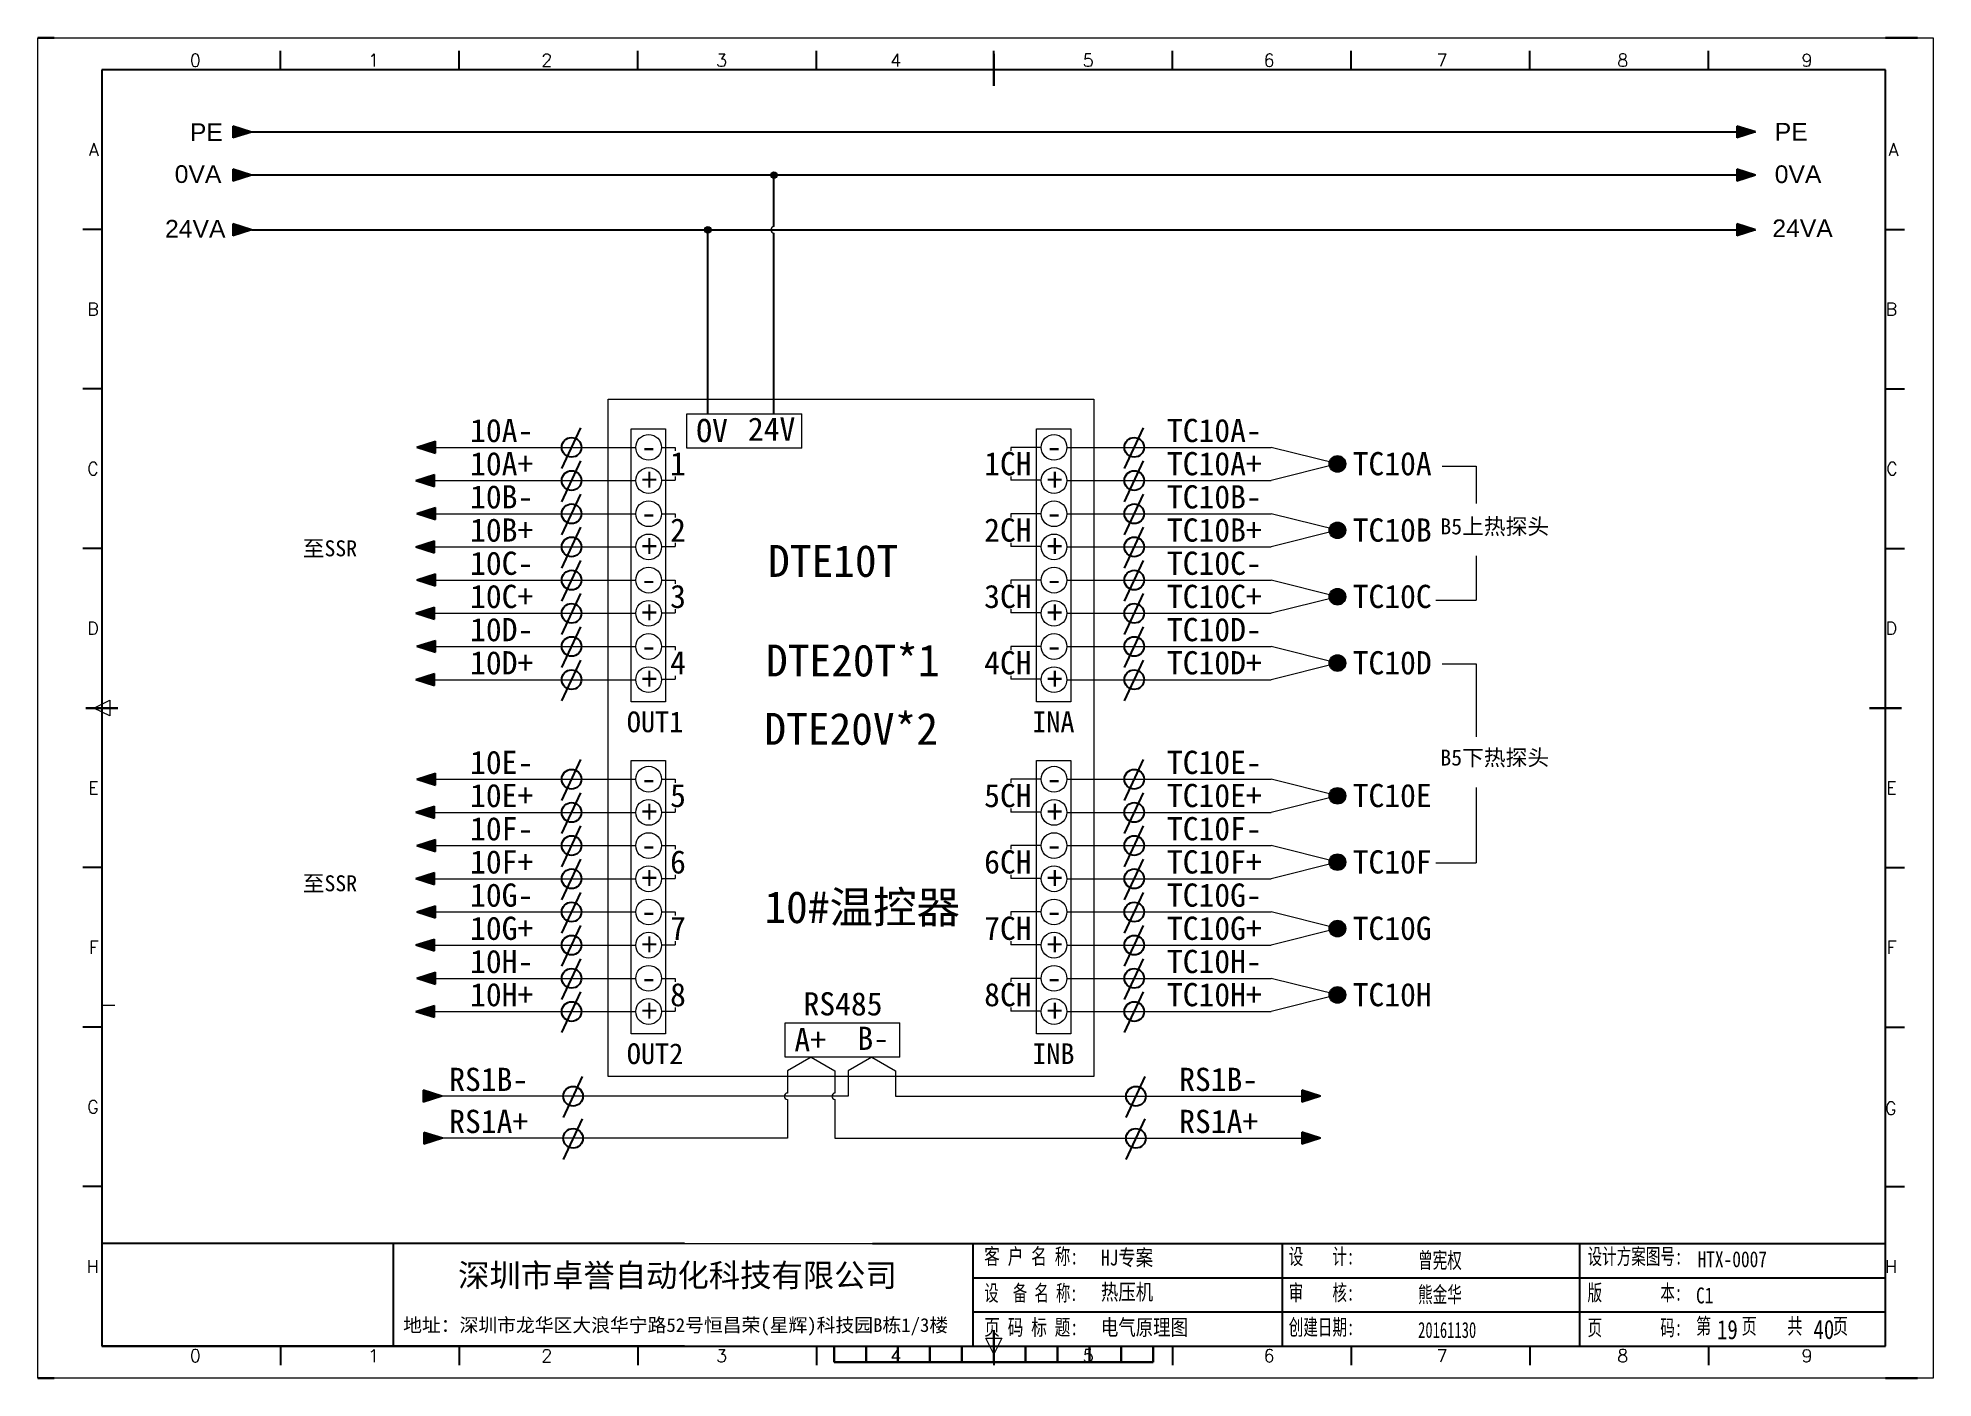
# Model space of a CAD drawing. Extents: x 35123 to 43919, y -4314 to -326.
# Drawn here: x 38631.8 to 38928.8, y -3263.9 to -3053.9 of the extents above; entities that cross this region are included whole.
import ezdxf
from ezdxf.enums import TextEntityAlignment as Align

# ---------------------------------------------------------------- set-up
doc = ezdxf.new("R2010")
doc.units = 0
doc.header["$MEASUREMENT"] = 0
doc.layers.add('AE_BOR', color=1, linetype='Continuous')
doc.layers.add('MISC', color=2, linetype='Continuous')
doc.styles.add('Standard0.67', font='', dxfattribs={"width": 0.67})
doc.styles.add('Standard_0.8', font='SimSun.ttf', dxfattribs={"width": 0.8})
doc.styles.add('WD', font='romans.shx', dxfattribs={"bigfont": 'gbcbig.shx'})
doc.styles.add('宋', font='SimSun.ttf', dxfattribs={"width": 0.7})
doc.styles.add('样式 0', font='')
doc.styles.add('样式 8', font='arial.ttf')
doc.styles.get('Standard0.67').set_extended_font_data('FangSong_GB2312')
doc.styles.get('样式 0').set_extended_font_data('KaiTi_GB2312')

msp = doc.modelspace()

# ---------------------------------------------------------------- texts
at = {"color": 0, "char_height": 2.772, "attachment_point": 1, "style": '样式 8'}
for s, insert, width in [('0VA', (38653.222, -3073.824), 4.96666), ('0VA', (38903.967, -3073.842), 4.96666), ('24VA', (38651.71, -3082.387), 4.96666), ('24VA', (38903.592, -3082.318), 15.27425)]:
    msp.add_mtext(s, dxfattribs=dict(at, insert=insert, width=width))
at = {"color": 0, "lineweight": 0, "attachment_point": 1}
for s, insert, char_height, width in [('{\\fSimSun|b0|i0|c134|p2;B5上热探头}', (38851.569, -3129.163), 2.5, 22.18919), ('{\\fSimSun|b0|i0|c134|p2;至SSR}', (38673.288, -3132.601), 2.5, 16.90853), ('{\\fSimSun|b0|i0|c134|p2;DTE10T}', (38746.215, -3133.322), 5, 33.81706), ('{\\fSimSun|b0|i0|c134|p2;DTE20T*1}', (38745.89, -3148.924), 5, 33.81706), ('{\\fSimSun|b0|i0|c134|p2;OUT1}', (38724.076, -3159.416), 3.25, 9.25756), ('{\\fSimSun|b0|i0|c134|p2;DTE20V*2}', (38745.634, -3159.635), 5, 33.81706), ('{\\fSimSun|b0|i0|c134|p2;INA}', (38787.603, -3159.416), 3.25, 9.25756), ('{\\fSimSun|b0|i0|c134|p2;B5下热探头}', (38851.569, -3165.388), 2.5, 22.18919), ('{\\fSimSun|b0|i0|c134|p2;至SSR}', (38673.288, -3185.088), 2.5, 16.90853), ('{\\fSimSun|b0|i0|c134|p2;10#温控器}', (38745.634, -3187.576), 5, 33.81706), ('{\\fSimSun|b0|i0|c134|p2;OUT2}', (38724.076, -3211.416), 3.25, 9.25756), ('{\\fSimSun|b0|i0|c134|p2;INB}', (38787.603, -3211.416), 3.25, 9.25756)]:
    msp.add_mtext(s, dxfattribs=dict(at, insert=insert, char_height=char_height, width=width))
at = {"ltscale": 2, "attachment_point": 1}
for s, insert, char_height, width, style in [('{\\fSimSun|b0|i0|c134|p2;\\W0.72;客 户 名 称:}', (38780.087, -3243.553), 2.5, 16.24768, 'Standard0.67'), ('{\\fSimSun|b0|i0|c134|p2;设    计:}', (38827.802, -3243.553), 2.5, 12.03121, 'Standard0.67'), ('{\\fSimSun|b0|i0|c134|p2;设计方案图号:}', (38874.635, -3243.553), 2.5, 15.1644, 'Standard0.67'), ('HJ专案', (38798.374, -3243.727), 2.5, 33.90777, 'Standard_0.8'), ('{\\fSimSun|b0|i0|c134|p2;曾宪权}', (38848.079, -3244.155), 2.5, 12.03121, 'Standard0.67'), ('{\\f@SimSun|b0|i0|c134|p2;HTX-0007}', (38891.873, -3243.994), 2.5, 33.90777, 'Standard_0.8'), ('{\\fSimSun|b0|i0|c134|p2;\\W0.66;设  备 名 称:}', (38780.087, -3249.282), 2.5, 15.12342, 'Standard0.67'), ('{\\fSimSun|b0|i0|c134|p2;热压机}', (38798.374, -3249.115), 2.5, 33.90777, 'Standard_0.8'), ('{\\fSimSun|b0|i0|c134|p2;审    核:}', (38827.802, -3249.227), 2.5, 12.03121, 'Standard0.67'), ('{\\fSimSun|b0|i0|c134|p2;熊金华}', (38848.079, -3249.517), 2.5, 12.03121, 'Standard0.67'), ('{\\fSimSun|b0|i0|c134|p2;版        本:}', (38874.635, -3249.227), 2.5, 16.84978, 'Standard0.67'), ('C1', (38891.633, -3249.667), 2.5, 5.97175, 'Standard_0.8'), ('{\\fSimSun|b0|i0|c134|p2;\\W0.72;页 码 标 题:}', (38780.087, -3254.65), 2.5, 15.12342, 'Standard0.67'), ('{\\fSimSun|b0|i0|c134|p2;电气原理图}', (38798.374, -3254.663), 2.5, 33.90777, 'Standard_0.8'), ('{\\fSimSun|b0|i0|c134|p2;创建日期:}', (38827.802, -3254.634), 2.5, 12.03121, 'Standard0.67'), ('{\\fSimSun|b0|i0|c134|p2;20161130}', (38848.079, -3255.075), 2.5, 12.03121, 'Standard0.67'), ('{\\fSimSun|b0|i0|c134|p2;页        码:}', (38874.635, -3254.713), 2.5, 15.72579, 'Standard0.67'), ('第    页    共    页', (38891.631, -3254.468), 2.5, 33.90777, '宋'), ('19', (38894.912, -3254.773), 3, 3.76639, 'Standard_0.8'), ('40', (38910.038, -3254.748), 3, 3.76639, 'Standard_0.8')]:
    msp.add_mtext(s, dxfattribs=dict(at, insert=insert, char_height=char_height, width=width, style=style))
at = {"attachment_point": 7}
for s, insert, char_height, width in [('{\\fSimSun|b0|i0|c134|p2;深圳市卓誉自动化科技有限公司}', (38697.639, -3249.958), 3.6, 80.67766), ('{\\fSimSun|b0|i0|c134|p2;地址：深圳市龙华区大浪华宁路52号恒昌荣(星辉)科技园B栋1/3楼}', (38689.027, -3257.218), 2.16, 89.25675)]:
    msp.add_mtext(s, dxfattribs=dict(at, insert=insert, char_height=char_height, width=width))
at = {"layer": 'MISC', "color": 0, "attachment_point": 1}
for s, insert, char_height, width, style in [('PE', (38655.602, -3067.259), 2.772, 4.96666, '样式 8'), ('PE', (38903.967, -3067.189), 2.772, 4.96666, '样式 8'), ('{\\fNSimSun|b0|i0|c134|p49;10A-}', (38699.514, -3113.564), 3.64, 3.36355, '样式 0'), ('{\\fNSimSun|b0|i0|c134|p49;OV}', (38734.963, -3113.57), 3.64, 3.36355, '样式 0'), ('{\\fNSimSun|b0|i0|c134|p49;24V}', (38743.051, -3113.349), 3.64, 3.36355, '样式 0'), ('{\\fNSimSun|b0|i0|c134|p49;TC10A-}', (38808.72, -3113.564), 3.64, 3.36355, '样式 0'), ('{\\fNSimSun|b0|i0|c134|p49;-}', (38726.295, -3116.083), 3.64, 3.36355, '样式 0'), ('{\\fNSimSun|b0|i0|c134|p49;-}', (38789.822, -3116.083), 3.64, 3.36355, '样式 0'), ('{\\fNSimSun|b0|i0|c134|p49;10A+}', (38699.514, -3118.764), 3.64, 3.36355, '样式 0'), ('{\\fNSimSun|b0|i0|c134|p49;1}', (38730.86, -3118.764), 3.64, 3.36355, '样式 0'), ('{\\fNSimSun|b0|i0|c134|p49;1CH}', (38780.074, -3118.764), 3.64, 3.36355, '样式 0'), ('{\\fNSimSun|b0|i0|c134|p49;TC10A+}', (38808.72, -3118.764), 3.64, 3.36355, '样式 0'), ('{\\fNSimSun|b0|i0|c134|p49;TC10A}', (38837.828, -3118.764), 3.64, 3.36355, '样式 0'), ('{\\fNSimSun|b0|i0|c134|p49;10B-}', (38699.514, -3123.964), 3.64, 3.36355, '样式 0'), ('{\\fNSimSun|b0|i0|c134|p49;+}', (38726.369, -3121.283), 3.64, 3.36355, '样式 0'), ('{\\fNSimSun|b0|i0|c134|p49;+}', (38789.896, -3121.283), 3.64, 3.36355, '样式 0'), ('{\\fNSimSun|b0|i0|c134|p49;TC10B-}', (38808.72, -3123.964), 3.64, 3.36355, '样式 0'), ('{\\fNSimSun|b0|i0|c134|p49;10B+}', (38699.514, -3129.164), 3.64, 3.36355, '样式 0'), ('{\\fNSimSun|b0|i0|c134|p49;-}', (38726.295, -3126.483), 3.64, 3.36355, '样式 0'), ('{\\fNSimSun|b0|i0|c134|p49;2}', (38730.86, -3129.164), 3.64, 3.36355, '样式 0'), ('{\\fNSimSun|b0|i0|c134|p49;2CH}', (38780.074, -3129.164), 3.64, 3.36355, '样式 0'), ('{\\fNSimSun|b0|i0|c134|p49;-}', (38789.822, -3126.483), 3.64, 3.36355, '样式 0'), ('{\\fNSimSun|b0|i0|c134|p49;TC10B+}', (38808.72, -3129.164), 3.64, 3.36355, '样式 0'), ('{\\fNSimSun|b0|i0|c134|p49;TC10B}', (38837.828, -3129.164), 3.64, 3.36355, '样式 0'), ('{\\fNSimSun|b0|i0|c134|p49;+}', (38726.369, -3131.683), 3.64, 3.36355, '样式 0'), ('{\\fNSimSun|b0|i0|c134|p49;+}', (38789.896, -3131.683), 3.64, 3.36355, '样式 0'), ('{\\fNSimSun|b0|i0|c134|p49;10C-}', (38699.514, -3134.364), 3.64, 3.36355, '样式 0'), ('{\\fNSimSun|b0|i0|c134|p49;TC10C-}', (38808.72, -3134.364), 3.64, 3.36355, '样式 0'), ('{\\fNSimSun|b0|i0|c134|p49;-}', (38726.295, -3136.883), 3.64, 3.36355, '样式 0'), ('{\\fNSimSun|b0|i0|c134|p49;-}', (38789.822, -3136.883), 3.64, 3.36355, '样式 0'), ('{\\fNSimSun|b0|i0|c134|p49;10C+}', (38699.514, -3139.564), 3.64, 3.36355, '样式 0'), ('{\\fNSimSun|b0|i0|c134|p49;3}', (38730.86, -3139.564), 3.64, 3.36355, '样式 0'), ('{\\fNSimSun|b0|i0|c134|p49;3CH}', (38780.074, -3139.564), 3.64, 3.36355, '样式 0'), ('{\\fNSimSun|b0|i0|c134|p49;TC10C+}', (38808.72, -3139.564), 3.64, 3.36355, '样式 0'), ('{\\fNSimSun|b0|i0|c134|p49;TC10C}', (38837.828, -3139.564), 3.64, 3.36355, '样式 0'), ('{\\fNSimSun|b0|i0|c134|p49;10D-}', (38699.514, -3144.764), 3.64, 3.36355, '样式 0'), ('{\\fNSimSun|b0|i0|c134|p49;+}', (38726.369, -3142.083), 3.64, 3.36355, '样式 0'), ('{\\fNSimSun|b0|i0|c134|p49;+}', (38789.896, -3142.083), 3.64, 3.36355, '样式 0'), ('{\\fNSimSun|b0|i0|c134|p49;TC10D-}', (38808.72, -3144.764), 3.64, 3.36355, '样式 0'), ('{\\fNSimSun|b0|i0|c134|p49;10D+}', (38699.514, -3149.964), 3.64, 3.36355, '样式 0'), ('{\\fNSimSun|b0|i0|c134|p49;-}', (38726.295, -3147.283), 3.64, 3.36355, '样式 0'), ('{\\fNSimSun|b0|i0|c134|p49;4}', (38730.86, -3149.964), 3.64, 3.36355, '样式 0'), ('{\\fNSimSun|b0|i0|c134|p49;4CH}', (38780.074, -3149.964), 3.64, 3.36355, '样式 0'), ('{\\fNSimSun|b0|i0|c134|p49;-}', (38789.822, -3147.283), 3.64, 3.36355, '样式 0'), ('{\\fNSimSun|b0|i0|c134|p49;TC10D+}', (38808.72, -3149.964), 3.64, 3.36355, '样式 0'), ('{\\fNSimSun|b0|i0|c134|p49;TC10D}', (38837.828, -3149.964), 3.64, 3.36355, '样式 0'), ('{\\fNSimSun|b0|i0|c134|p49;+}', (38726.369, -3152.483), 3.64, 3.36355, '样式 0'), ('{\\fNSimSun|b0|i0|c134|p49;+}', (38789.896, -3152.483), 3.64, 3.36355, '样式 0'), ('{\\fNSimSun|b0|i0|c134|p49;10E-}', (38699.514, -3165.564), 3.64, 3.36355, '样式 0'), ('{\\fNSimSun|b0|i0|c134|p49;TC10E-}', (38808.72, -3165.564), 3.64, 3.36355, '样式 0'), ('{\\fNSimSun|b0|i0|c134|p49;10E+}', (38699.514, -3170.764), 3.64, 3.36355, '样式 0'), ('{\\fNSimSun|b0|i0|c134|p49;-}', (38726.295, -3168.083), 3.64, 3.36355, '样式 0'), ('{\\fNSimSun|b0|i0|c134|p49;5}', (38730.86, -3170.764), 3.64, 3.36355, '样式 0'), ('{\\fNSimSun|b0|i0|c134|p49;5CH}', (38780.074, -3170.764), 3.64, 3.36355, '样式 0'), ('{\\fNSimSun|b0|i0|c134|p49;-}', (38789.822, -3168.083), 3.64, 3.36355, '样式 0'), ('{\\fNSimSun|b0|i0|c134|p49;TC10E+}', (38808.72, -3170.764), 3.64, 3.36355, '样式 0'), ('{\\fNSimSun|b0|i0|c134|p49;TC10E}', (38837.828, -3170.764), 3.64, 3.36355, '样式 0'), ('{\\fNSimSun|b0|i0|c134|p49;+}', (38726.369, -3173.283), 3.64, 3.36355, '样式 0'), ('{\\fNSimSun|b0|i0|c134|p49;+}', (38789.896, -3173.283), 3.64, 3.36355, '样式 0'), ('{\\fNSimSun|b0|i0|c134|p49;10F-}', (38699.514, -3175.964), 3.64, 3.36355, '样式 0'), ('{\\fNSimSun|b0|i0|c134|p49;TC10F-}', (38808.72, -3175.964), 3.64, 3.36355, '样式 0'), ('{\\fNSimSun|b0|i0|c134|p49;-}', (38726.295, -3178.483), 3.64, 3.36355, '样式 0'), ('{\\fNSimSun|b0|i0|c134|p49;-}', (38789.822, -3178.483), 3.64, 3.36355, '样式 0'), ('{\\fNSimSun|b0|i0|c134|p49;10F+}', (38699.514, -3181.164), 3.64, 3.36355, '样式 0'), ('{\\fNSimSun|b0|i0|c134|p49;6}', (38730.86, -3181.164), 3.64, 3.36355, '样式 0'), ('{\\fNSimSun|b0|i0|c134|p49;6CH}', (38780.074, -3181.164), 3.64, 3.36355, '样式 0'), ('{\\fNSimSun|b0|i0|c134|p49;TC10F+}', (38808.72, -3181.164), 3.64, 3.36355, '样式 0'), ('{\\fNSimSun|b0|i0|c134|p49;TC10F}', (38837.828, -3181.164), 3.64, 3.36355, '样式 0'), ('{\\fNSimSun|b0|i0|c134|p49;10G-}', (38699.514, -3186.364), 3.64, 3.36355, '样式 0'), ('{\\fNSimSun|b0|i0|c134|p49;+}', (38726.369, -3183.683), 3.64, 3.36355, '样式 0'), ('{\\fNSimSun|b0|i0|c134|p49;+}', (38789.896, -3183.683), 3.64, 3.36355, '样式 0'), ('{\\fNSimSun|b0|i0|c134|p49;TC10G-}', (38808.72, -3186.364), 3.64, 3.36355, '样式 0'), ('{\\fNSimSun|b0|i0|c134|p49;10G+}', (38699.514, -3191.564), 3.64, 3.36355, '样式 0'), ('{\\fNSimSun|b0|i0|c134|p49;-}', (38726.295, -3188.883), 3.64, 3.36355, '样式 0'), ('{\\fNSimSun|b0|i0|c134|p49;7}', (38730.86, -3191.564), 3.64, 3.36355, '样式 0'), ('{\\fNSimSun|b0|i0|c134|p49;7CH}', (38780.074, -3191.564), 3.64, 3.36355, '样式 0'), ('{\\fNSimSun|b0|i0|c134|p49;-}', (38789.822, -3188.883), 3.64, 3.36355, '样式 0'), ('{\\fNSimSun|b0|i0|c134|p49;TC10G+}', (38808.72, -3191.564), 3.64, 3.36355, '样式 0'), ('{\\fNSimSun|b0|i0|c134|p49;TC10G}', (38837.828, -3191.564), 3.64, 3.36355, '样式 0'), ('{\\fNSimSun|b0|i0|c134|p49;+}', (38726.369, -3194.083), 3.64, 3.36355, '样式 0'), ('{\\fNSimSun|b0|i0|c134|p49;+}', (38789.896, -3194.083), 3.64, 3.36355, '样式 0'), ('{\\fNSimSun|b0|i0|c134|p49;10H-}', (38699.514, -3196.764), 3.64, 3.36355, '样式 0'), ('{\\fNSimSun|b0|i0|c134|p49;TC10H-}', (38808.72, -3196.764), 3.64, 3.36355, '样式 0'), ('{\\fNSimSun|b0|i0|c134|p49;-}', (38726.295, -3199.283), 3.64, 3.36355, '样式 0'), ('{\\fNSimSun|b0|i0|c134|p49;-}', (38789.822, -3199.283), 3.64, 3.36355, '样式 0'), ('{\\fNSimSun|b0|i0|c134|p49;10H+}', (38699.514, -3201.964), 3.64, 3.36355, '样式 0'), ('{\\fNSimSun|b0|i0|c134|p49;8}', (38730.86, -3201.964), 3.64, 3.36355, '样式 0'), ('{\\fNSimSun|b0|i0|c134|p49;RS485}', (38751.766, -3203.405), 3.64, 3.36355, '样式 0'), ('{\\fNSimSun|b0|i0|c134|p49;8CH}', (38780.074, -3201.964), 3.64, 3.36355, '样式 0'), ('{\\fNSimSun|b0|i0|c134|p49;TC10H+}', (38808.72, -3201.964), 3.64, 3.36355, '样式 0'), ('{\\fNSimSun|b0|i0|c134|p49;TC10H}', (38837.828, -3201.964), 3.64, 3.36355, '样式 0'), ('{\\fNSimSun|b0|i0|c134|p49;+}', (38726.369, -3204.483), 3.64, 3.36355, '样式 0'), ('{\\fNSimSun|b0|i0|c134|p49;+}', (38789.896, -3204.483), 3.64, 3.36355, '样式 0'), ('{\\fNSimSun|b0|i0|c134|p49;A+}', (38750.337, -3209.029), 3.64, 3.36355, '样式 0'), ('{\\fNSimSun|b0|i0|c134|p49;B-}', (38760.213, -3208.808), 3.64, 3.36355, '样式 0'), ('{\\fNSimSun|b0|i0|c134|p49;RS1B-}', (38696.244, -3215.243), 3.64, 3.36355, '样式 0'), ('{\\fNSimSun|b0|i0|c134|p49;RS1B-}', (38810.635, -3215.243), 3.64, 3.36355, '样式 0'), ('{\\fNSimSun|b0|i0|c134|p49;RS1A+}', (38696.244, -3221.829), 3.64, 3.36355, '样式 0'), ('{\\fNSimSun|b0|i0|c134|p49;RS1A+}', (38810.635, -3221.829), 3.64, 3.36355, '样式 0')]:
    msp.add_mtext(s, dxfattribs=dict(at, insert=insert, char_height=char_height, width=width, style=style))

# ---------------------------------------------------------------- blocks, each defined once
blk = doc.blocks.new('gb_a2_a')
for p, q in [((584, 410), (25, 410)), ((25, 410), (25, 10)), ((584, 10), (584, 410)), ((25, 10), (584, 10))]:
    blk.add_line(p, q)
at = {"lineweight": 9, "ltscale": 0.1}
blk.add_line((25, 116.86), (29, 116.86), dxfattribs=at)
at = {"layer": 'AE_BOR', "lineweight": 30}
for p, q in [((10, 420), (4.93, 420)), ((594, 420), (584, 420)), ((4.93, 0), (10, 0)), ((594, 0), (584, 0))]:
    blk.add_line(p, q, dxfattribs=at)
at = {"layer": 'AE_BOR', "color": 1, "lineweight": 15}
for p, q in [((4.93, 420), (598.93, 420)), ((4.93, 0), (4.93, 420)), ((598.93, 420), (598.93, 0)), ((22.5, 210), (27.5, 212.5)), ((27.5, 207.5), (22.5, 210)), ((27.5, 212.5), (27.5, 207.5)), ((304.5, 7.5), (302, 12.5)), ((302, 12.5), (307, 12.5)), ((307, 12.5), (304.5, 7.5)), ((598.93, 0), (4.93, 0))]:
    blk.add_line(p, q, dxfattribs=at)
at = {"layer": 'AE_BOR'}
for p, q in [((81, 410), (81, 416)), ((137, 410), (137, 416)), ((193, 410), (193, 416)), ((249, 410), (249, 416)), ((304.5, 410), (304.5, 416)), ((360.5, 410), (360.5, 416)), ((416.5, 410), (416.5, 416)), ((472.5, 410), (472.5, 416)), ((528.5, 410), (528.5, 416)), ((25, 360), (19, 360)), ((584, 360), (590, 360)), ((25, 310), (19, 310)), ((584, 310), (590, 310)), ((25, 260), (19, 260)), ((584, 260), (590, 260)), ((25, 160), (19, 160)), ((584, 160), (590, 160)), ((25, 110), (19, 110)), ((584, 110), (590, 110)), ((25, 60), (19, 60)), ((584, 60), (590, 60)), ((81, 10), (81, 4)), ((137, 10), (137, 4)), ((193, 10), (193, 4)), ((249, 10), (249, 4)), ((304.5, 10), (304.5, 4)), ((360.5, 10), (360.5, 4)), ((416.5, 10), (416.5, 4)), ((472.5, 10), (472.5, 4)), ((528.5, 10), (528.5, 4))]:
    blk.add_line(p, q, dxfattribs=at)
at = {"layer": 'AE_BOR', "color": 2, "lineweight": 30}
for p, q in [((304.5, 405), (304.5, 415)), ((20, 210), (30, 210)), ((579, 210), (589, 210)), ((304.5, 10), (304.5, 15)), ((304.5, 15), (304.5, 5)), ((254.5, 5), (254.5, 10)), ((264.5, 5), (264.5, 10)), ((274.5, 5), (274.5, 10)), ((284.5, 5), (284.5, 10)), ((294.5, 5), (294.5, 10)), ((304.5, 10), (304.5, 5)), ((314.5, 5), (314.5, 10)), ((324.5, 5), (324.5, 10)), ((334.5, 5), (334.5, 10)), ((344.5, 5), (344.5, 10)), ((354.5, 5), (354.5, 10)), ((254.5, 5), (354.5, 5))]:
    blk.add_line(p, q, dxfattribs=at)
at = {"layer": 'AE_BOR', "style": 'WD'}
for s, p in [('0', (54.27, 411)), ('1', (110.12, 411)), ('2', (164.42, 411)), ('3', (219.22, 411)), ('4', (273.82, 411)), ('5', (334.12, 411)), ('6', (390.81, 411)), ('7', (445.01, 411)), ('8', (501.67, 411)), ('9', (559.4, 411)), ('0', (54.27, 5)), ('1', (110.12, 5)), ('2', (164.42, 5)), ('3', (219.22, 5)), ('4', (273.82, 5)), ('5', (334.12, 5)), ('6', (390.81, 5)), ('7', (445.01, 5)), ('8', (501.67, 5)), ('9', (559.4, 5))]:
    blk.add_text(s, height=4, dxfattribs=at).set_placement(p, align=Align.CENTER)
for s, p in [('A', (24, 385)), ('A', (588.05, 385)), ('B', (24, 335)), ('B', (587.67, 335)), ('C', (24, 285)), ('C', (587.86, 285)), ('D', (24, 235)), ('D', (587.67, 235)), ('E', (24, 185)), ('E', (587.48, 185)), ('F', (24, 135)), ('F', (587.48, 135)), ('F', (587.48, 135)), ('G', (24, 85)), ('G', (587.48, 84.56)), ('H', (24, 35)), ('H', (587.67, 35))]:
    blk.add_text(s, height=4, dxfattribs=at).set_placement(p, align=Align.MIDDLE_RIGHT)

# ---------------------------------------------------------------- hatches: boundary and pattern name
for points in [[(38665.268, -3075.379), (38662.349, -3074.443), (38662.349, -3076.314)], [(38900.972, -3075.375), (38898.053, -3074.439), (38898.053, -3076.31)], [(38665.268, -3083.944), (38662.349, -3083.009), (38662.349, -3084.88)], [(38900.972, -3083.94), (38898.053, -3083.005), (38898.053, -3084.876)], [(38691.192, -3118.005), (38694.11, -3118.94), (38694.11, -3117.07)], [(38691.036, -3123.205), (38693.955, -3124.14), (38693.955, -3122.27)], [(38691.192, -3128.405), (38694.11, -3129.34), (38694.11, -3127.47)], [(38691.036, -3133.605), (38693.955, -3134.54), (38693.955, -3132.67)], [(38691.192, -3138.805), (38694.11, -3139.74), (38694.11, -3137.87)], [(38691.036, -3144.005), (38693.955, -3144.94), (38693.955, -3143.07)], [(38691.192, -3149.205), (38694.11, -3150.14), (38694.11, -3148.27)], [(38691.036, -3154.405), (38693.955, -3155.34), (38693.955, -3153.47)], [(38691.192, -3170.005), (38694.11, -3170.94), (38694.11, -3169.07)], [(38691.036, -3175.205), (38693.955, -3176.14), (38693.955, -3174.27)], [(38691.192, -3180.405), (38694.11, -3181.34), (38694.11, -3179.47)], [(38691.036, -3185.605), (38693.955, -3186.54), (38693.955, -3184.67)], [(38691.192, -3190.805), (38694.11, -3191.74), (38694.11, -3189.87)], [(38691.036, -3196.005), (38693.955, -3196.94), (38693.955, -3195.07)], [(38691.192, -3201.205), (38694.11, -3202.14), (38694.11, -3200.27)], [(38691.036, -3206.405), (38693.955, -3207.34), (38693.955, -3205.47)], [(38695.082, -3219.713), (38692.164, -3218.777), (38692.164, -3220.648)], [(38832.794, -3219.713), (38829.876, -3218.777), (38829.876, -3220.648)], [(38695.193, -3226.298), (38692.274, -3225.363), (38692.274, -3227.234)], [(38832.794, -3226.294), (38829.876, -3225.359), (38829.876, -3227.229)]]:
    msp.add_hatch(color=0).paths.add_polyline_path(points)
at = {"lineweight": 0}
h = msp.add_hatch(color=0, dxfattribs=at)
edge = h.paths.add_edge_path()
edge.add_arc((38747.132, -3075.375), 0.5, 0, 360)
h = msp.add_hatch(color=0, dxfattribs=at)
edge = h.paths.add_edge_path()
edge.add_arc((38736.774, -3083.94), 0.5, 0, 360)
h = msp.add_hatch(color=0, dxfattribs=at)
edge = h.paths.add_edge_path()
edge.add_arc((38835.439, -3120.63), 1.3, 0, 360)
h = msp.add_hatch(color=0, dxfattribs=at)
edge = h.paths.add_edge_path()
edge.add_arc((38835.439, -3131.03), 1.3, 0, 360)
h = msp.add_hatch(color=0, dxfattribs=at)
edge = h.paths.add_edge_path()
edge.add_arc((38835.439, -3141.43), 1.3, 0, 360)
h = msp.add_hatch(color=0, dxfattribs=at)
edge = h.paths.add_edge_path()
edge.add_arc((38835.439, -3151.83), 1.3, 0, 360)
h = msp.add_hatch(color=0, dxfattribs=at)
edge = h.paths.add_edge_path()
edge.add_arc((38835.439, -3172.63), 1.3, 0, 360)
h = msp.add_hatch(color=0, dxfattribs=at)
edge = h.paths.add_edge_path()
edge.add_arc((38835.439, -3183.03), 1.3, 0, 360)
h = msp.add_hatch(color=0, dxfattribs=at)
edge = h.paths.add_edge_path()
edge.add_arc((38835.439, -3193.43), 1.3, 0, 360)
h = msp.add_hatch(color=0, dxfattribs=at)
edge = h.paths.add_edge_path()
edge.add_arc((38835.439, -3203.83), 1.3, 0, 360)
at = {"layer": 'MISC'}
for points in [[(38665.268, -3068.614), (38662.349, -3067.679), (38662.349, -3069.549)], [(38900.972, -3068.61), (38898.053, -3067.675), (38898.053, -3069.545)]]:
    msp.add_hatch(color=0, dxfattribs=at).paths.add_polyline_path(points)

# ---------------------------------------------------------------- linework, layer by layer
at = {"color": 0}
for p, q in [((38665.268, -3075.379), (38662.349, -3074.443)), ((38662.349, -3074.443), (38662.349, -3076.314)), ((38665.268, -3075.379), (38662.349, -3076.314)), ((38900.972, -3075.375), (38665.255, -3075.375)), ((38900.972, -3075.375), (38898.053, -3074.439)), ((38898.053, -3074.439), (38898.053, -3076.31)), ((38900.972, -3075.375), (38898.053, -3076.31)), ((38665.268, -3083.944), (38662.349, -3083.009)), ((38662.349, -3083.009), (38662.349, -3084.88)), ((38665.268, -3083.944), (38662.349, -3084.88)), ((38665.255, -3083.94), (38900.972, -3083.94)), ((38900.972, -3083.94), (38898.053, -3083.005)), ((38898.053, -3083.005), (38898.053, -3084.876)), ((38900.972, -3083.94), (38898.053, -3084.876)), ((38713.908, -3121.342), (38716.86, -3114.954)), ((38802.092, -3121.342), (38805.044, -3114.954)), ((38691.192, -3118.005), (38694.11, -3117.07)), ((38691.192, -3118.005), (38694.11, -3118.94)), ((38694.11, -3118.94), (38694.11, -3117.07)), ((38713.908, -3126.542), (38716.86, -3120.154)), ((38802.092, -3126.542), (38805.044, -3120.154)), ((38691.036, -3123.205), (38693.955, -3122.27)), ((38691.036, -3123.205), (38693.955, -3124.14)), ((38693.955, -3124.14), (38693.955, -3122.27)), ((38713.908, -3131.742), (38716.86, -3125.354)), ((38802.092, -3131.742), (38805.044, -3125.354)), ((38691.192, -3128.405), (38694.11, -3127.47)), ((38691.192, -3128.405), (38694.11, -3129.34)), ((38694.11, -3129.34), (38694.11, -3127.47)), ((38691.036, -3133.605), (38693.955, -3132.67)), ((38693.955, -3134.54), (38693.955, -3132.67)), ((38713.908, -3136.942), (38716.86, -3130.554)), ((38802.092, -3136.942), (38805.044, -3130.554)), ((38691.036, -3133.605), (38693.955, -3134.54)), ((38713.908, -3142.142), (38716.86, -3135.754)), ((38802.092, -3142.142), (38805.044, -3135.754)), ((38691.192, -3138.805), (38694.11, -3137.87)), ((38691.192, -3138.805), (38694.11, -3139.74)), ((38694.11, -3139.74), (38694.11, -3137.87)), ((38713.908, -3147.342), (38716.86, -3140.954)), ((38802.092, -3147.342), (38805.044, -3140.954)), ((38691.036, -3144.005), (38693.955, -3143.07)), ((38691.036, -3144.005), (38693.955, -3144.94)), ((38693.955, -3144.94), (38693.955, -3143.07)), ((38713.908, -3152.542), (38716.86, -3146.154)), ((38802.092, -3152.542), (38805.044, -3146.154)), ((38691.192, -3149.205), (38694.11, -3148.27)), ((38691.192, -3149.205), (38694.11, -3150.14)), ((38694.11, -3150.14), (38694.11, -3148.27)), ((38691.036, -3154.405), (38693.955, -3153.47)), ((38693.955, -3155.34), (38693.955, -3153.47)), ((38713.908, -3157.742), (38716.86, -3151.354)), ((38802.092, -3157.742), (38805.044, -3151.354)), ((38691.036, -3154.405), (38693.955, -3155.34)), ((38713.908, -3173.342), (38716.86, -3166.954)), ((38802.092, -3173.342), (38805.044, -3166.954)), ((38691.192, -3170.005), (38694.11, -3169.07)), ((38691.192, -3170.005), (38694.11, -3170.94)), ((38694.11, -3170.94), (38694.11, -3169.07)), ((38691.036, -3175.205), (38693.955, -3174.27)), ((38693.955, -3176.14), (38693.955, -3174.27)), ((38713.908, -3178.542), (38716.86, -3172.154)), ((38802.092, -3178.542), (38805.044, -3172.154)), ((38691.036, -3175.205), (38693.955, -3176.14)), ((38713.908, -3183.742), (38716.86, -3177.354)), ((38802.092, -3183.742), (38805.044, -3177.354)), ((38691.192, -3180.405), (38694.11, -3179.47)), ((38691.192, -3180.405), (38694.11, -3181.34)), ((38694.11, -3181.34), (38694.11, -3179.47)), ((38713.908, -3188.942), (38716.86, -3182.554)), ((38802.092, -3188.942), (38805.044, -3182.554)), ((38691.036, -3185.605), (38693.955, -3184.67)), ((38691.036, -3185.605), (38693.955, -3186.54)), ((38693.955, -3186.54), (38693.955, -3184.67)), ((38713.908, -3194.142), (38716.86, -3187.754)), ((38802.092, -3194.142), (38805.044, -3187.754)), ((38691.192, -3190.805), (38694.11, -3189.87)), ((38691.192, -3190.805), (38694.11, -3191.74)), ((38694.11, -3191.74), (38694.11, -3189.87)), ((38691.036, -3196.005), (38693.955, -3195.07)), ((38693.955, -3196.94), (38693.955, -3195.07)), ((38713.908, -3199.342), (38716.86, -3192.954)), ((38802.092, -3199.342), (38805.044, -3192.954)), ((38691.036, -3196.005), (38693.955, -3196.94)), ((38713.908, -3204.542), (38716.86, -3198.154)), ((38802.092, -3204.542), (38805.044, -3198.154)), ((38691.192, -3201.205), (38694.11, -3200.27)), ((38691.192, -3201.205), (38694.11, -3202.14)), ((38694.11, -3202.14), (38694.11, -3200.27)), ((38713.908, -3209.742), (38716.86, -3203.354)), ((38802.092, -3209.742), (38805.044, -3203.354)), ((38691.036, -3206.405), (38693.955, -3205.47)), ((38691.036, -3206.405), (38693.955, -3207.34)), ((38693.955, -3207.34), (38693.955, -3205.47)), ((38695.082, -3219.713), (38692.164, -3218.777)), ((38692.164, -3218.777), (38692.164, -3220.648)), ((38714.152, -3223.021), (38717.105, -3216.633)), ((38802.346, -3223.021), (38805.298, -3216.633)), ((38832.794, -3219.713), (38829.876, -3218.777)), ((38829.876, -3218.777), (38829.876, -3220.648)), ((38695.082, -3219.713), (38692.164, -3220.648)), ((38832.794, -3219.713), (38829.876, -3220.648)), ((38695.193, -3226.298), (38692.274, -3225.363)), ((38692.274, -3225.363), (38692.274, -3227.234)), ((38714.152, -3229.606), (38717.105, -3223.219)), ((38802.346, -3229.606), (38805.298, -3223.219)), ((38832.794, -3226.294), (38829.876, -3225.359)), ((38829.876, -3225.359), (38829.876, -3227.229)), ((38695.193, -3226.298), (38692.274, -3227.234)), ((38832.794, -3226.294), (38829.876, -3227.229))]:
    msp.add_line(p, q, dxfattribs=at)
at = {"color": 0, "ltscale": 2}
for p, q in [((38747.132, -3083.44), (38747.132, -3075.375)), ((38736.774, -3112.768), (38736.774, -3083.94)), ((38747.132, -3112.768), (38747.132, -3084.44))]:
    msp.add_line(p, q, dxfattribs=at)
at = {"color": 0, "lineweight": 0}
for p, q in [((38721.141, -3110.48), (38797.263, -3110.48)), ((38721.141, -3216.628), (38721.141, -3110.48)), ((38797.263, -3110.48), (38797.263, -3216.628)), ((38724.759, -3115.112), (38730.137, -3115.112)), ((38724.759, -3157.923), (38724.759, -3115.112)), ((38730.137, -3115.112), (38730.137, -3157.923)), ((38733.505, -3118.146), (38733.505, -3112.768)), ((38733.505, -3112.768), (38751.505, -3112.768)), ((38751.505, -3118.146), (38751.505, -3112.768)), ((38788.286, -3115.112), (38793.664, -3115.112)), ((38788.286, -3157.923), (38788.286, -3115.112)), ((38793.664, -3115.112), (38793.664, -3157.923)), ((38691.269, -3118.03), (38725.479, -3118.03)), ((38729.518, -3118.03), (38731.656, -3118.03)), ((38731.656, -3118.03), (38731.656, -3118.596)), ((38751.505, -3118.146), (38733.505, -3118.146)), ((38789.006, -3118.03), (38784.268, -3118.03)), ((38784.268, -3118.03), (38784.268, -3118.596)), ((38793.045, -3118.03), (38825.039, -3118.03)), ((38835.439, -3120.63), (38825.039, -3118.03)), ((38835.439, -3120.63), (38825.039, -3123.23)), ((38851.832, -3120.961), (38857.188, -3120.961)), ((38857.188, -3120.961), (38857.188, -3126.82)), ((38691.114, -3123.23), (38725.479, -3123.23)), ((38729.518, -3123.175), (38731.656, -3123.175)), ((38731.656, -3122.608), (38731.656, -3123.175)), ((38784.268, -3122.608), (38784.268, -3123.175)), ((38789.006, -3123.175), (38784.268, -3123.175)), ((38793.045, -3123.23), (38825.039, -3123.23)), ((38691.269, -3128.43), (38725.479, -3128.43)), ((38729.518, -3128.43), (38731.656, -3128.43)), ((38731.656, -3128.43), (38731.656, -3128.996)), ((38789.006, -3128.43), (38784.268, -3128.43)), ((38784.268, -3128.43), (38784.268, -3128.996)), ((38793.045, -3128.43), (38825.039, -3128.43)), ((38835.439, -3131.03), (38825.039, -3128.43)), ((38731.656, -3133.008), (38731.656, -3133.575)), ((38784.268, -3133.008), (38784.268, -3133.575)), ((38835.439, -3131.03), (38825.039, -3133.63)), ((38691.114, -3133.63), (38725.479, -3133.63)), ((38729.518, -3133.575), (38731.656, -3133.575)), ((38789.006, -3133.575), (38784.268, -3133.575)), ((38793.045, -3133.63), (38825.039, -3133.63)), ((38857.188, -3135.047), (38857.188, -3141.975)), ((38691.269, -3138.83), (38725.479, -3138.83)), ((38729.518, -3138.83), (38731.656, -3138.83)), ((38731.656, -3138.83), (38731.656, -3139.396)), ((38789.006, -3138.83), (38784.268, -3138.83)), ((38784.268, -3138.83), (38784.268, -3139.396)), ((38793.045, -3138.83), (38825.039, -3138.83)), ((38835.439, -3141.43), (38825.039, -3138.83)), ((38835.439, -3141.43), (38825.039, -3144.03)), ((38850.879, -3141.975), (38857.188, -3141.975)), ((38691.114, -3144.03), (38725.479, -3144.03)), ((38729.518, -3143.975), (38731.656, -3143.975)), ((38731.656, -3143.408), (38731.656, -3143.975)), ((38784.268, -3143.408), (38784.268, -3143.975)), ((38789.006, -3143.975), (38784.268, -3143.975)), ((38793.045, -3144.03), (38825.039, -3144.03)), ((38691.269, -3149.23), (38725.479, -3149.23)), ((38729.518, -3149.23), (38731.656, -3149.23)), ((38731.656, -3149.23), (38731.656, -3149.796)), ((38789.006, -3149.23), (38784.268, -3149.23)), ((38784.268, -3149.23), (38784.268, -3149.796)), ((38793.045, -3149.23), (38825.039, -3149.23)), ((38835.439, -3151.83), (38825.039, -3149.23)), ((38731.656, -3153.808), (38731.656, -3154.375)), ((38784.268, -3153.808), (38784.268, -3154.375)), ((38835.439, -3151.83), (38825.039, -3154.43)), ((38851.832, -3151.941), (38857.188, -3151.941)), ((38857.188, -3151.941), (38857.188, -3163.39)), ((38691.114, -3154.43), (38725.479, -3154.43)), ((38729.518, -3154.375), (38731.656, -3154.375)), ((38789.006, -3154.375), (38784.268, -3154.375)), ((38793.045, -3154.43), (38825.039, -3154.43)), ((38730.137, -3157.923), (38724.759, -3157.923)), ((38793.664, -3157.923), (38788.286, -3157.923)), ((38724.759, -3167.112), (38730.137, -3167.112)), ((38724.759, -3209.923), (38724.759, -3167.112)), ((38730.137, -3167.112), (38730.137, -3209.923)), ((38788.286, -3167.112), (38793.664, -3167.112)), ((38788.286, -3209.923), (38788.286, -3167.112)), ((38793.664, -3167.112), (38793.664, -3209.923)), ((38691.269, -3170.03), (38725.479, -3170.03)), ((38729.518, -3170.03), (38731.656, -3170.03)), ((38731.656, -3170.03), (38731.656, -3170.596)), ((38789.006, -3170.03), (38784.268, -3170.03)), ((38784.268, -3170.03), (38784.268, -3170.596)), ((38793.045, -3170.03), (38825.039, -3170.03)), ((38835.439, -3172.63), (38825.039, -3170.03)), ((38857.188, -3171.319), (38857.188, -3183.118)), ((38731.656, -3174.608), (38731.656, -3175.175)), ((38784.268, -3174.608), (38784.268, -3175.175)), ((38835.439, -3172.63), (38825.039, -3175.23)), ((38691.114, -3175.23), (38725.479, -3175.23)), ((38729.518, -3175.175), (38731.656, -3175.175)), ((38789.006, -3175.175), (38784.268, -3175.175)), ((38793.045, -3175.23), (38825.039, -3175.23)), ((38691.269, -3180.43), (38725.479, -3180.43)), ((38729.518, -3180.43), (38731.656, -3180.43)), ((38731.656, -3180.43), (38731.656, -3180.996)), ((38789.006, -3180.43), (38784.268, -3180.43)), ((38784.268, -3180.43), (38784.268, -3180.996)), ((38793.045, -3180.43), (38825.039, -3180.43)), ((38835.439, -3183.03), (38825.039, -3180.43)), ((38835.439, -3183.03), (38825.039, -3185.63)), ((38850.879, -3183.118), (38857.188, -3183.118)), ((38691.114, -3185.63), (38725.479, -3185.63)), ((38729.518, -3185.575), (38731.656, -3185.575)), ((38731.656, -3185.008), (38731.656, -3185.575)), ((38784.268, -3185.008), (38784.268, -3185.575)), ((38789.006, -3185.575), (38784.268, -3185.575)), ((38793.045, -3185.63), (38825.039, -3185.63)), ((38691.269, -3190.83), (38725.479, -3190.83)), ((38729.518, -3190.83), (38731.656, -3190.83)), ((38731.656, -3190.83), (38731.656, -3191.396)), ((38789.006, -3190.83), (38784.268, -3190.83)), ((38784.268, -3190.83), (38784.268, -3191.396)), ((38793.045, -3190.83), (38825.039, -3190.83)), ((38835.439, -3193.43), (38825.039, -3190.83)), ((38731.656, -3195.408), (38731.656, -3195.975)), ((38784.268, -3195.408), (38784.268, -3195.975)), ((38835.439, -3193.43), (38825.039, -3196.03)), ((38691.114, -3196.03), (38725.479, -3196.03)), ((38729.518, -3195.975), (38731.656, -3195.975)), ((38789.006, -3195.975), (38784.268, -3195.975)), ((38793.045, -3196.03), (38825.039, -3196.03)), ((38691.269, -3201.23), (38725.479, -3201.23)), ((38729.518, -3201.23), (38731.656, -3201.23)), ((38731.656, -3201.23), (38731.656, -3201.796)), ((38789.006, -3201.23), (38784.268, -3201.23)), ((38784.268, -3201.23), (38784.268, -3201.796)), ((38793.045, -3201.23), (38825.039, -3201.23)), ((38835.439, -3203.83), (38825.039, -3201.23)), ((38835.439, -3203.83), (38825.039, -3206.43)), ((38691.114, -3206.43), (38725.479, -3206.43)), ((38729.518, -3206.375), (38731.656, -3206.375)), ((38731.656, -3205.808), (38731.656, -3206.375)), ((38784.268, -3205.808), (38784.268, -3206.375)), ((38789.006, -3206.375), (38784.268, -3206.375)), ((38793.045, -3206.43), (38825.039, -3206.43)), ((38730.137, -3209.923), (38724.759, -3209.923)), ((38748.879, -3213.604), (38748.879, -3208.227)), ((38748.879, -3208.227), (38766.879, -3208.227)), ((38766.879, -3213.604), (38766.879, -3208.227)), ((38793.664, -3209.923), (38788.286, -3209.923)), ((38766.879, -3213.604), (38748.879, -3213.604)), ((38752.975, -3213.604), (38749.258, -3215.701)), ((38749.258, -3215.701), (38749.258, -3219.209)), ((38752.975, -3213.604), (38756.691, -3215.701)), ((38756.691, -3215.701), (38756.691, -3219.209)), ((38762.486, -3213.604), (38758.769, -3215.701)), ((38758.769, -3215.701), (38758.769, -3219.709)), ((38762.486, -3213.604), (38766.202, -3215.701)), ((38766.202, -3215.701), (38766.202, -3219.709)), ((38797.263, -3216.628), (38721.141, -3216.628)), ((38758.769, -3219.709), (38695.082, -3219.709)), ((38749.258, -3220.209), (38749.258, -3226.294)), ((38756.691, -3220.209), (38756.691, -3226.294)), ((38766.202, -3219.709), (38832.794, -3219.709)), ((38749.258, -3226.294), (38695.082, -3226.294)), ((38756.691, -3226.294), (38832.794, -3226.294))]:
    msp.add_line(p, q, dxfattribs=at)
at = {"ltscale": 2}
for p, q in [((38733.124, -3242.785), (38641.819, -3242.785)), ((38762.585, -3242.785), (38921.319, -3242.785)), ((38778.284, -3242.785), (38778.284, -3258.87)), ((38826.85, -3258.87), (38826.85, -3242.785)), ((38873.43, -3258.87), (38873.43, -3242.785)), ((38733.124, -3258.87), (38641.819, -3258.87)), ((38891.321, -3258.87), (38921.319, -3258.87))]:
    msp.add_line(p, q, dxfattribs=at)
for p, q in [((38687.471, -3242.785), (38687.471, -3258.87)), ((38778.284, -3248.146), (38822.535, -3248.146)), ((38822.535, -3248.146), (38891.321, -3248.146)), ((38891.321, -3248.146), (38921.319, -3248.146)), ((38778.284, -3253.508), (38822.535, -3253.508)), ((38822.535, -3253.508), (38891.321, -3253.508)), ((38891.321, -3253.508), (38921.319, -3253.508)), ((38762.585, -3258.87), (38822.535, -3258.87)), ((38822.535, -3258.87), (38891.321, -3258.87))]:
    msp.add_line(p, q)
at = {"lineweight": 9, "ltscale": 0.1}
for p, q in [((38733.124, -3242.785), (38762.585, -3242.785)), ((38733.124, -3258.87), (38762.585, -3258.87)), ((38761.228, -3258.87), (38761.228, -3258.87)), ((38761.228, -3258.87), (38761.228, -3258.87))]:
    msp.add_line(p, q, dxfattribs=at)
at = {"color": 0, "lineweight": 0}
for centre, radius in [((38747.132, -3075.375), 0.5), ((38736.774, -3083.94), 0.5), ((38727.498, -3118.03), 2.02), ((38791.025, -3118.03), 2.02), ((38727.498, -3123.23), 2.02), ((38791.025, -3123.23), 2.02), ((38835.439, -3120.63), 1.3), ((38727.498, -3128.43), 2.02), ((38791.025, -3128.43), 2.02), ((38835.439, -3131.03), 1.3), ((38727.498, -3133.63), 2.02), ((38791.025, -3133.63), 2.02), ((38727.498, -3138.83), 2.02), ((38791.025, -3138.83), 2.02), ((38727.498, -3144.03), 2.02), ((38791.025, -3144.03), 2.02), ((38835.439, -3141.43), 1.3), ((38727.498, -3149.23), 2.02), ((38791.025, -3149.23), 2.02), ((38835.439, -3151.83), 1.3), ((38727.498, -3154.43), 2.02), ((38791.025, -3154.43), 2.02), ((38727.498, -3170.03), 2.02), ((38791.025, -3170.03), 2.02), ((38835.439, -3172.63), 1.3), ((38727.498, -3175.23), 2.02), ((38791.025, -3175.23), 2.02), ((38727.498, -3180.43), 2.02), ((38791.025, -3180.43), 2.02), ((38727.498, -3185.63), 2.02), ((38791.025, -3185.63), 2.02), ((38835.439, -3183.03), 1.3), ((38727.498, -3190.83), 2.02), ((38791.025, -3190.83), 2.02), ((38835.439, -3193.43), 1.3), ((38727.498, -3196.03), 2.02), ((38791.025, -3196.03), 2.02), ((38727.498, -3201.23), 2.02), ((38791.025, -3201.23), 2.02), ((38727.498, -3206.43), 2.02), ((38791.025, -3206.43), 2.02), ((38835.439, -3203.83), 1.3)]:
    msp.add_circle(centre, radius, dxfattribs=at)
at = {"color": 0}
for centre in [(38715.412, -3118.03), (38803.595, -3118.03), (38715.412, -3123.23), (38803.595, -3123.23), (38715.412, -3128.43), (38803.595, -3128.43), (38715.412, -3133.63), (38803.595, -3133.63), (38715.412, -3138.83), (38803.595, -3138.83), (38715.412, -3144.03), (38803.595, -3144.03), (38715.412, -3149.23), (38803.595, -3149.23), (38715.412, -3154.43), (38803.595, -3154.43), (38715.412, -3170.03), (38803.595, -3170.03), (38715.412, -3175.23), (38803.595, -3175.23), (38715.412, -3180.43), (38803.595, -3180.43), (38715.412, -3185.63), (38803.595, -3185.63), (38715.412, -3190.83), (38803.595, -3190.83), (38715.412, -3196.03), (38803.595, -3196.03), (38715.412, -3201.23), (38803.595, -3201.23), (38715.412, -3206.43), (38803.595, -3206.43), (38715.656, -3219.709), (38803.85, -3219.709), (38715.656, -3226.294), (38803.85, -3226.294)]:
    msp.add_circle(centre, 1.538, dxfattribs=at)
at = {"color": 0, "lineweight": 0}
for centre in [(38747.132, -3083.94), (38749.258, -3219.709), (38756.691, -3219.709)]:
    msp.add_arc(centre, 0.5, 90, 270, dxfattribs=at)
at = {"layer": 'MISC', "color": 0}
for p, q in [((38665.268, -3068.614), (38662.349, -3067.679)), ((38662.349, -3067.679), (38662.349, -3069.549)), ((38900.972, -3068.61), (38898.053, -3067.675)), ((38898.053, -3067.675), (38898.053, -3069.545)), ((38665.268, -3068.614), (38662.349, -3069.549)), ((38665.268, -3068.61), (38900.972, -3068.61)), ((38900.972, -3068.61), (38898.053, -3069.545))]:
    msp.add_line(p, q, dxfattribs=at)

# ---------------------------------------------------------------- block references
at = {"xscale": 0.5, "yscale": 0.5, "zscale": 0.5}
msp.add_blockref('gb_a2_a', (38629.319, -3263.87), dxfattribs=at)

msp.set_redraw_order([(e.dxf.handle, doc.entitydb.next_handle()) for e in msp.query("TEXT MTEXT ATTDEF DIMENSION ARC_DIMENSION")])  # texts and dimensions are drawn at this point

doc.saveas('drawing.dxf')
